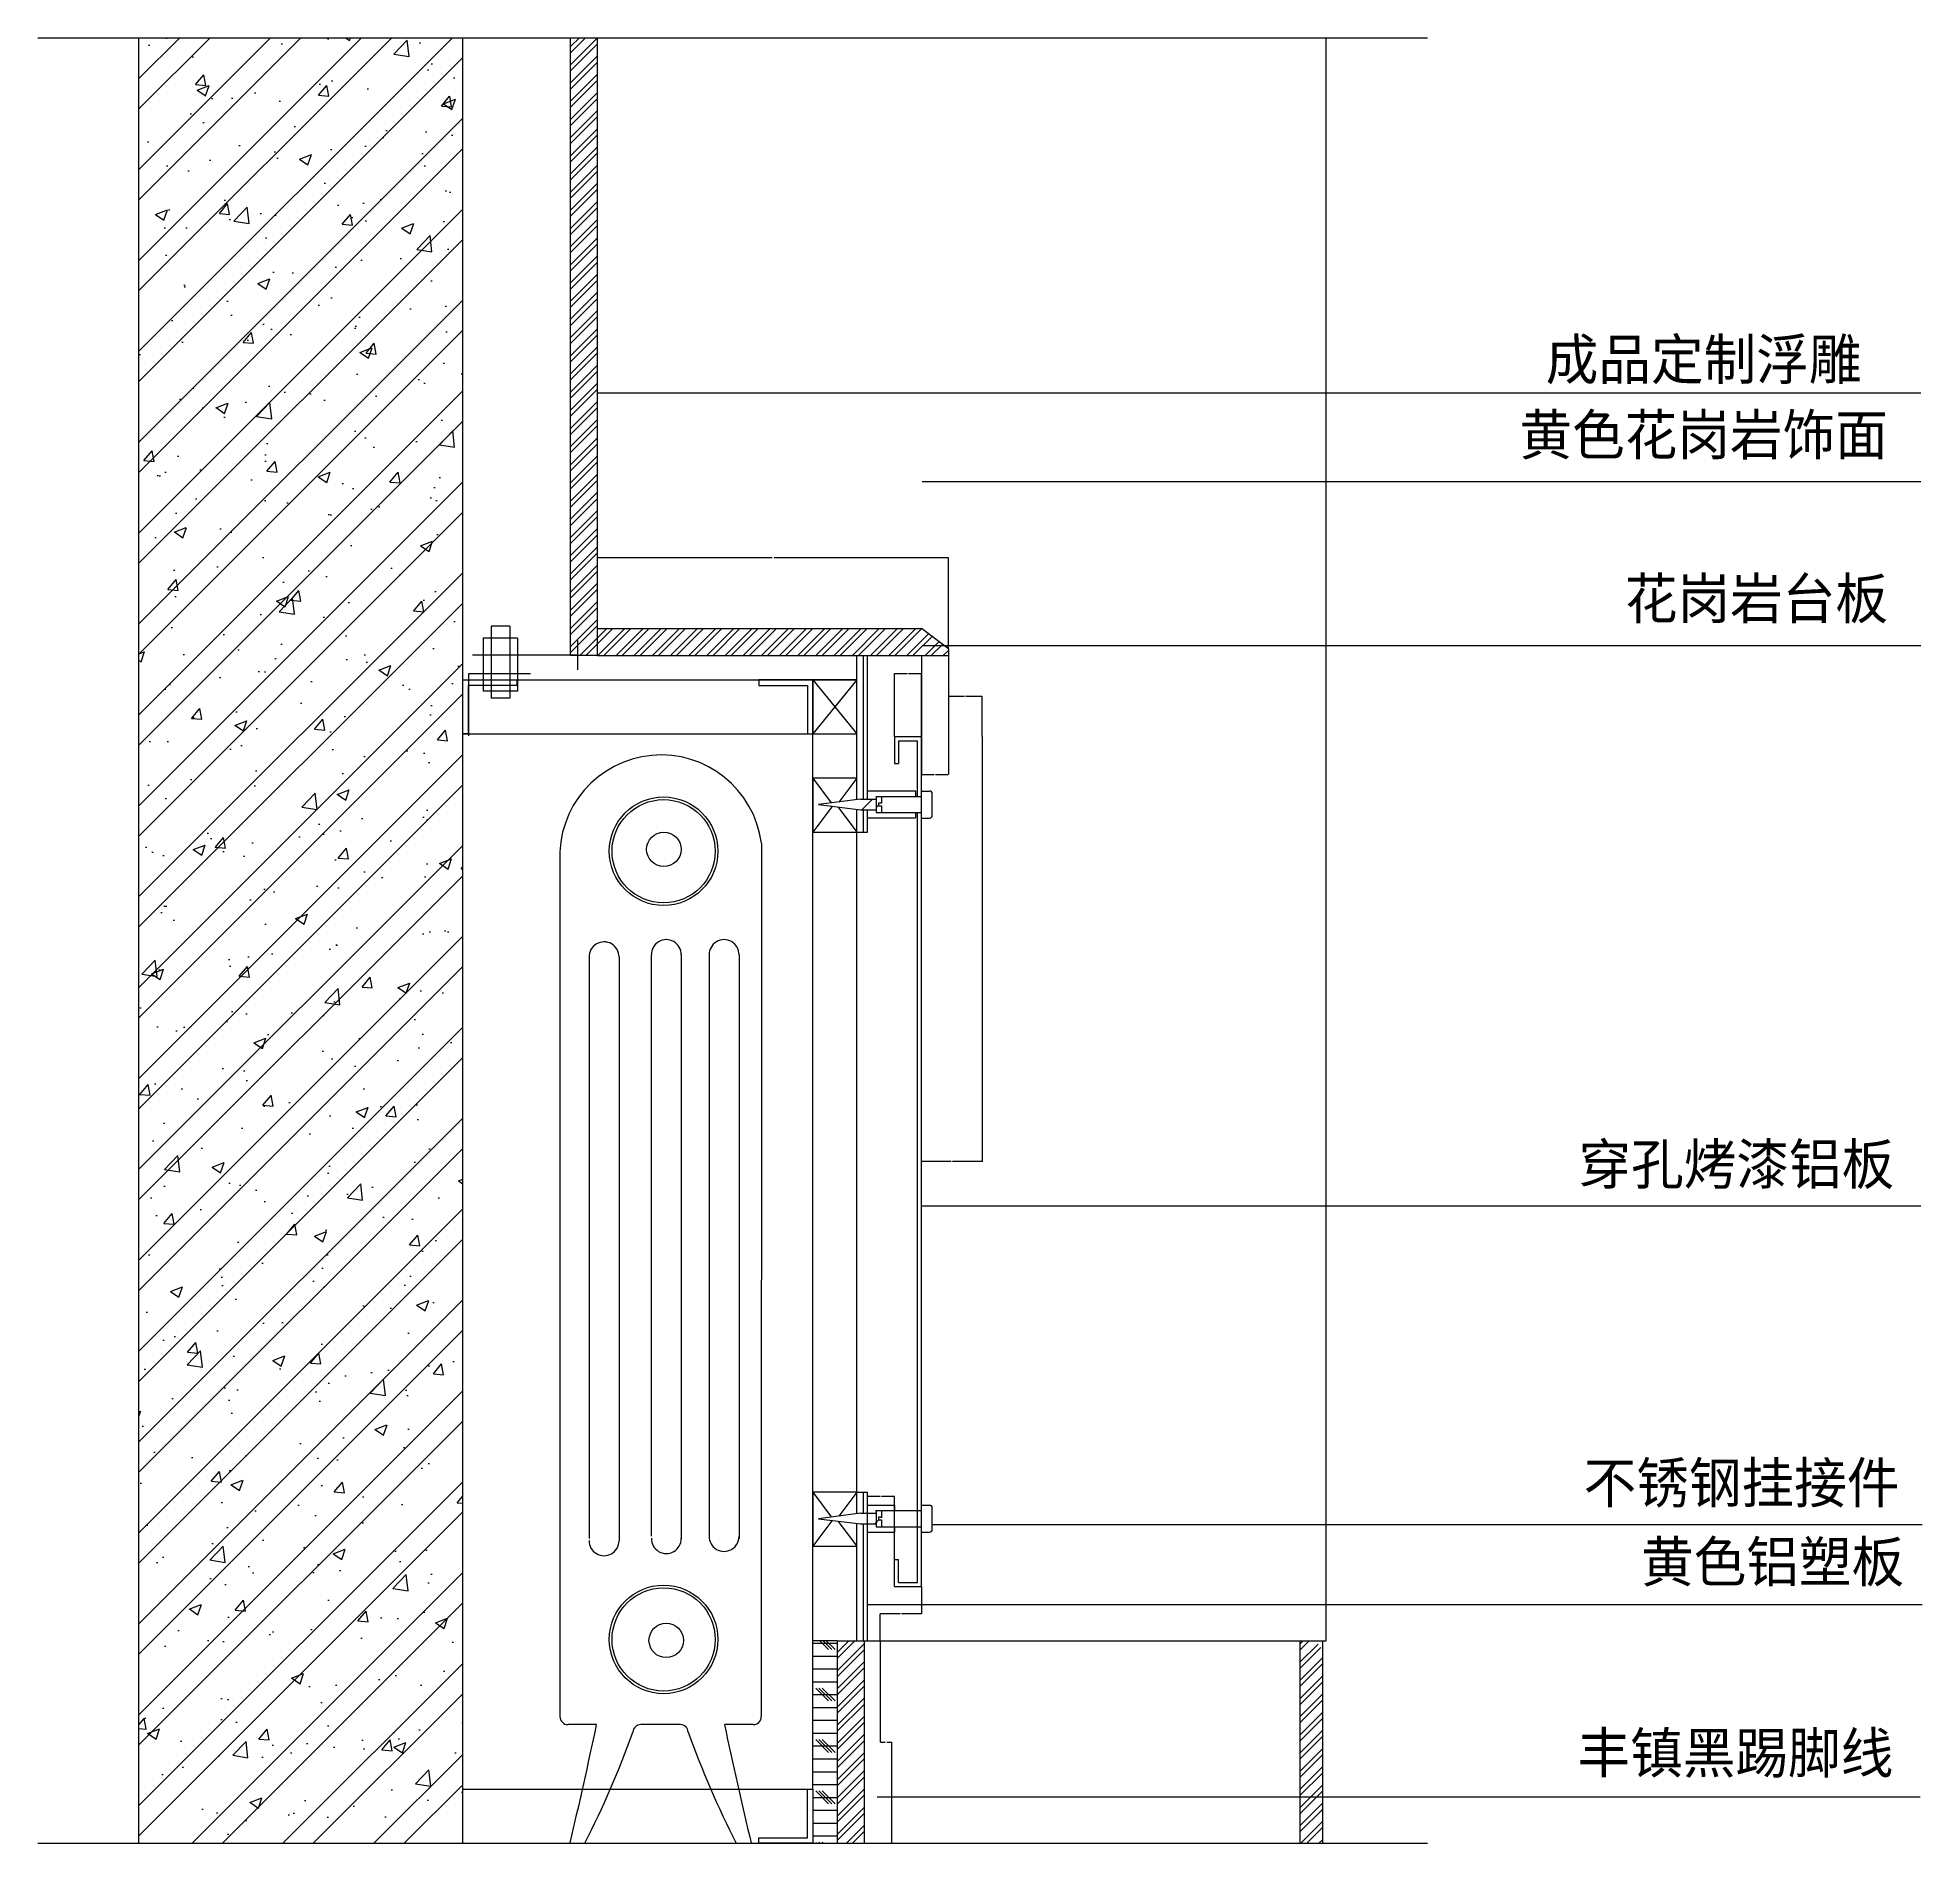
# Model space of a CAD drawing. Header units: metres. Extents: x -147314 to -144521, y -159478 to -156803.
import ezdxf

# ---------------------------------------------------------------- set-up
doc = ezdxf.new("R2010")
doc.units = ezdxf.units.M
for name, color, linetype in [('10', 8, 'Continuous'), ('10地线纹理填充', 8, 'Continuous'), ('15', 2, 'Continuous'), ('17', 1, 'Continuous'), ('3', 2, 'Continuous'), ('5', 3, 'Continuous'), ('6', 1, 'Continuous'), ('7', 7, 'Continuous'), ('窗线', 3, 'Continuous'), ('结构', 3, 'Continuous')]:
    doc.layers.add(name, color=color, linetype=linetype)
doc.dimstyles.get("Standard").update_dxf_attribs({"dimtxt": 2.5, "dimasz": 2.5, "dimexe": 1.25, "dimexo": 0.625, "dimtad": 1, "dimcen": 2.5, "dimazin": 3, "dimtfac": 1, "dimtmove": 0, "dimatfit": 3})

# ---------------------------------------------------------------- blocks, each defined once
blk = doc.blocks.new('40Χ40')
at = {"layer": '6'}
for p, q in [((-10.35, 51.26), (-6.35, 51.26)), ((-10.35, 15.26), (-10.35, 51.26)), ((-6.35, 51.26), (-6.35, 11.26)), ((-46.35, 15.26), (-10.35, 15.26)), ((-46.35, 11.26), (-46.35, 15.26)), ((-6.35, 11.26), (-46.35, 11.26))]:
    blk.add_line(p, q, dxfattribs=at)
blk = doc.blocks.new('_CLOSEDFILLED')
at = {"color": 0, "linetype": 'BYBLOCK'}
blk.add_solid([(-1, 0), (0, 0), (-1, 0)], dxfattribs=at)
blk = doc.blocks.new('*D1')
for p, q in [((-146484.43, -157678.35), (-146484.43, -157573.07)), ((-146484.18, -157573.07), (-146225.93, -157573.07)), ((-146222.93, -157573.07), (-145964.68, -157573.07)), ((-145964.43, -157708.35), (-145964.43, -157573.07))]:
    blk.add_line(p, q)
at = {"layer": 'Defpoints'}
for p in [(-146484.43, -157573.07), (-146484.43, -157678.35), (-145964.43, -157708.35)]:
    blk.add_point(p, dxfattribs=at)
at = {"layer": '7', "xscale": 0.25, "yscale": 0.25, "rotation": 180}
blk.add_blockref('_CLOSEDFILLED', (-146484.43, -157573.07), dxfattribs=at)
at = {"layer": '7', "xscale": 0.25, "yscale": 0.25}
blk.add_blockref('_CLOSEDFILLED', (-145964.43, -157573.07), dxfattribs=at)
at = {"layer": '7', "insert": (-146224.43, -157573.07), "char_height": 1, "attachment_point": 5}
blk.add_mtext('260', dxfattribs=at)
blk = doc.blocks.new('*D2')
for p, q in [((-145914.43, -157838.35), (-145914.43, -158468.09)), ((-145960.43, -158468.09), (-146004.68, -158468.09)), ((-146004.43, -159097.83), (-146004.43, -158468.09)), ((-145914.18, -158468.09), (-145958.43, -158468.09))]:
    blk.add_line(p, q)
at = {"layer": 'Defpoints'}
for p in [(-145914.43, -157838.35), (-145914.43, -158468.09), (-146004.43, -159097.83)]:
    blk.add_point(p, dxfattribs=at)
at = {"layer": '7', "xscale": 0.25, "yscale": 0.25}
blk.add_blockref('_CLOSEDFILLED', (-146004.43, -158468.09), dxfattribs=at)
at = {"layer": '7', "xscale": 0.25, "yscale": 0.25, "rotation": 180}
blk.add_blockref('_CLOSEDFILLED', (-145914.43, -158468.09), dxfattribs=at)
at = {"layer": '7', "insert": (-145959.43, -158468.09), "char_height": 1, "attachment_point": 5}
blk.add_mtext('90', dxfattribs=at)
blk = doc.blocks.new('*D3')
for p, q in [((-146065.48, -159178.54), (-146065.48, -159328.44)), ((-146065.23, -159328.44), (-146058.325, -159328.44)), ((-146055.325, -159328.44), (-146048.42, -159328.44)), ((-146048.17, -159478.35), (-146048.17, -159328.44))]:
    blk.add_line(p, q)
at = {"layer": 'Defpoints'}
for p in [(-146065.48, -159178.54), (-146065.48, -159328.44), (-146048.17, -159478.35)]:
    blk.add_point(p, dxfattribs=at)
at = {"layer": '7', "xscale": 0.25, "yscale": 0.25, "rotation": 180}
blk.add_blockref('_CLOSEDFILLED', (-146065.48, -159328.44), dxfattribs=at)
at = {"layer": '7', "xscale": 0.25, "yscale": 0.25}
blk.add_blockref('_CLOSEDFILLED', (-146048.17, -159328.44), dxfattribs=at)
at = {"layer": '7', "insert": (-146056.825, -159328.44), "char_height": 1, "attachment_point": 5}
blk.add_mtext('150', dxfattribs=at)
blk = doc.blocks.new('*D4')
for p, q in [((-146004.43, -159097.83), (-146004.43, -159138.18)), ((-146035.955, -159138.18), (-146065.73, -159138.18)), ((-146065.48, -159178.54), (-146065.48, -159138.18)), ((-146004.18, -159138.18), (-146033.955, -159138.18))]:
    blk.add_line(p, q)
at = {"layer": 'Defpoints'}
for p in [(-146004.43, -159097.83), (-146004.43, -159138.18), (-146065.48, -159178.54)]:
    blk.add_point(p, dxfattribs=at)
at = {"layer": '7', "xscale": 0.25, "yscale": 0.25}
blk.add_blockref('_CLOSEDFILLED', (-146065.48, -159138.18), dxfattribs=at)
at = {"layer": '7', "xscale": 0.25, "yscale": 0.25, "rotation": 180}
blk.add_blockref('_CLOSEDFILLED', (-146004.43, -159138.18), dxfattribs=at)
at = {"layer": '7', "insert": (-146034.955, -159138.18), "char_height": 1, "attachment_point": 5}
blk.add_mtext('40', dxfattribs=at)
blk = doc.blocks.new('*D5')
for p, q in [((-146044.43, -157838.35), (-146044.43, -157744.64)), ((-146044.18, -157744.64), (-146025.43, -157744.64)), ((-146023.43, -157744.64), (-146004.68, -157744.64)), ((-146004.43, -157838.35), (-146004.43, -157744.64))]:
    blk.add_line(p, q)
at = {"layer": 'Defpoints'}
for p in [(-146044.43, -157744.64), (-146044.43, -157838.35), (-146004.43, -157838.35)]:
    blk.add_point(p, dxfattribs=at)
at = {"layer": '7', "xscale": 0.25, "yscale": 0.25, "rotation": 180}
blk.add_blockref('_CLOSEDFILLED', (-146044.43, -157744.64), dxfattribs=at)
at = {"layer": '7', "xscale": 0.25, "yscale": 0.25}
blk.add_blockref('_CLOSEDFILLED', (-146004.43, -157744.64), dxfattribs=at)
at = {"layer": '7', "insert": (-146024.43, -157744.64), "char_height": 1, "attachment_point": 5}
blk.add_mtext('20', dxfattribs=at)
blk = doc.blocks.new('*D6')
for p, q in [((-146004.43, -157718.35), (-146004.43, -157894.64)), ((-145964.43, -157718.35), (-145964.43, -157894.64)), ((-146004.18, -157894.64), (-145985.43, -157894.64)), ((-145983.43, -157894.64), (-145964.68, -157894.64))]:
    blk.add_line(p, q)
at = {"layer": 'Defpoints'}
for p in [(-146004.43, -157718.35), (-145964.43, -157718.35), (-146004.43, -157894.64)]:
    blk.add_point(p, dxfattribs=at)
at = {"layer": '7', "xscale": 0.25, "yscale": 0.25, "rotation": 180}
blk.add_blockref('_CLOSEDFILLED', (-146004.43, -157894.64), dxfattribs=at)
at = {"layer": '7', "xscale": 0.25, "yscale": 0.25}
blk.add_blockref('_CLOSEDFILLED', (-145964.43, -157894.64), dxfattribs=at)
at = {"layer": '7', "insert": (-145984.43, -157894.64), "char_height": 1, "attachment_point": 5}
blk.add_mtext('20', dxfattribs=at)
blk = doc.blocks.new('*D7')
for p, q in [((-146065.43, -158964.61), (-146084.68, -158964.61)), ((-146084.43, -159097.83), (-146084.43, -158964.61)), ((-146044.18, -158964.61), (-146063.43, -158964.61)), ((-146044.43, -159097.83), (-146044.43, -158964.61))]:
    blk.add_line(p, q)
at = {"layer": 'Defpoints'}
for p in [(-146044.43, -158964.61), (-146084.43, -159097.83), (-146044.43, -159097.83)]:
    blk.add_point(p, dxfattribs=at)
at = {"layer": '7', "xscale": 0.25, "yscale": 0.25}
blk.add_blockref('_CLOSEDFILLED', (-146084.43, -158964.61), dxfattribs=at)
at = {"layer": '7', "xscale": 0.25, "yscale": 0.25, "rotation": 180}
blk.add_blockref('_CLOSEDFILLED', (-146044.43, -158964.61), dxfattribs=at)
at = {"layer": '7', "insert": (-146064.43, -158964.61), "char_height": 1, "attachment_point": 5}
blk.add_mtext('20', dxfattribs=at)
blk = doc.blocks.new('*D8')
for p, q in [((-145964.43, -157718.35), (-145964.43, -157778.35)), ((-145964.18, -157778.35), (-145940.43, -157778.35)), ((-145938.43, -157778.35), (-145914.68, -157778.35)), ((-145914.43, -157838.35), (-145914.43, -157778.35))]:
    blk.add_line(p, q)
at = {"layer": 'Defpoints'}
for p in [(-145964.43, -157718.35), (-145964.43, -157778.35), (-145914.43, -157838.35)]:
    blk.add_point(p, dxfattribs=at)
at = {"layer": '7', "xscale": 0.25, "yscale": 0.25, "rotation": 180}
blk.add_blockref('_CLOSEDFILLED', (-145964.43, -157778.35), dxfattribs=at)
at = {"layer": '7', "xscale": 0.25, "yscale": 0.25}
blk.add_blockref('_CLOSEDFILLED', (-145914.43, -157778.35), dxfattribs=at)
at = {"layer": '7', "insert": (-145939.43, -157778.35), "char_height": 1, "attachment_point": 5}
blk.add_mtext('60', dxfattribs=at)

msp = doc.modelspace()

# ---------------------------------------------------------------- hatches: boundary and pattern name
at = {"layer": '10'}
h = msp.add_hatch(dxfattribs=at)
h.set_pattern_fill('AR-CONC')
h.paths.add_polyline_path([(-147164.43, -159478.35), (-146684.43, -159478.35), (-146684.43, -156802.58), (-147164.43, -156802.58)])
h = msp.add_hatch(dxfattribs=at)
h.set_pattern_fill('ANSI32', scale=10)
h.paths.add_polyline_path([(-146684.43, -156802.58), (-147164.43, -156802.58), (-147164.43, -159478.35), (-146684.43, -159478.35)])
h = msp.add_hatch(dxfattribs=at)
h.set_pattern_fill('ANSI32', scale=2)
h.paths.add_polyline_path([(-146484.43, -156802.58), (-146524.43, -156802.58), (-146524.43, -157717.64), (-146514.03, -157717.64), (-146514.03, -157718.35), (-146484.43, -157718.35)])
h.paths.add_polyline_path([(-145964.43, -157718.35), (-145964.43, -157708.35), (-146004.43, -157678.35), (-146484.43, -157678.35), (-146484.43, -157718.35)])
h = msp.add_hatch(dxfattribs=at)
h.set_pattern_fill('CORK', scale=5)
h.paths.add_polyline_path([(-146165.43, -159398.35), (-146165.43, -159478.35), (-146129.43, -159478.35), (-146129.43, -159178.35), (-146165.43, -159178.35)])
h = msp.add_hatch(dxfattribs=at)
h.set_pattern_fill('ANSI32', scale=2)
h.paths.add_polyline_path([(-146089.43, -159178.35), (-146090.43, -159178.35), (-146129.43, -159178.35), (-146129.43, -159478.35), (-146089.43, -159478.35)])
h = msp.add_hatch(dxfattribs=at)
h.set_pattern_fill('ANSI32', scale=2)
h.paths.add_polyline_path([(-145443.43, -159178.35), (-145443.43, -159478.35), (-145409.43, -159478.35), (-145409.43, -159198.35, 0.41), (-145429.43, -159178.35)])
at = {"layer": '10地线纹理填充'}
h = msp.add_hatch(dxfattribs=at)
h.set_pattern_fill('ANSI31', scale=48)
h.paths.add_polyline_path([(-146094.4, -157946.89), (-146071.59, -157946.89), (-146071.59, -157930.89), (-146094.93, -157930.89), (-146157.01, -157939.06)])
h = msp.add_hatch(dxfattribs=at)
h.set_pattern_fill('ANSI31', scale=4)
h.paths.add_polyline_path([(-146063.59, -157937.04), (-146063.59, -157926.89), (-146071.59, -157926.89), (-146071.59, -157950.89), (-146063.59, -157950.89), (-146063.59, -157940.76), (-146067.97, -157940.76), (-146067.97, -157937.04)])
h = msp.add_hatch(dxfattribs=at)
h.set_pattern_fill('ANSI31', scale=48)
h.paths.add_polyline_path([(-146094.4, -159005.15), (-146071.59, -159005.15), (-146071.59, -158989.15), (-146094.93, -158989.15), (-146157.01, -158997.33)])
h = msp.add_hatch(dxfattribs=at)
h.set_pattern_fill('ANSI31', scale=4)
h.paths.add_polyline_path([(-146063.59, -158995.31), (-146063.59, -158985.15), (-146071.59, -158985.15), (-146071.59, -159009.15), (-146063.59, -159009.15), (-146063.59, -158999.03), (-146067.97, -158999.03), (-146067.97, -158995.31)])

# ---------------------------------------------------------------- linework, layer by layer
at = {"layer": '10'}
for p, q in [((-146684.43, -157754.35), (-146100.43, -157754.35)), ((-146165.43, -159398.35), (-146165.43, -157754.35)), ((-146684.43, -157834.35), (-146100.43, -157834.35)), ((-146241.7, -157996.36), (-146242.07, -159290.56)), ((-146540.25, -158024), (-146540.25, -159290.56)), ((-146497.09, -158165.17), (-146497.09, -159026.49)), ((-146452.74, -158164.55), (-146452.74, -159030.22)), ((-146404.84, -158161.88), (-146404.84, -159023.2)), ((-146360.48, -158161.25), (-146360.48, -159026.93)), ((-146319.17, -158161.88), (-146319.17, -159023.2)), ((-146274.82, -158161.25), (-146274.82, -159026.93)), ((-146100.43, -158989.88), (-146100.43, -158958.15)), ((-146084.43, -159178.35), (-145404.43, -159178.35)), ((-146485.95, -159302.56), (-146528.25, -159302.56)), ((-146362.09, -159302.56), (-146420.24, -159302.56)), ((-146254.07, -159302.56), (-146296.37, -159302.56)), ((-146684.43, -159398.35), (-146169.43, -159398.35))]:
    msp.add_line(p, q, dxfattribs=at)
for centre, radius in [((-146386.65, -158008.19), 80.47), ((-146386.65, -158008.19), 76.47), ((-146386.29, -158005.38), 25.49), ((-146386.65, -159176.24), 80.47), ((-146386.65, -159176.24), 76.47), ((-146382.82, -159177.77), 25.49)]:
    msp.add_circle(centre, radius, dxfattribs=at)
for centre, radius, start, end in [((-146390.48, -158015.48), 150.01, 7.32, 183.26), ((-146382.66, -158161.42), 22.18, 359.58, 181.21), ((-146297, -158161.42), 22.18, 359.58, 181.21), ((-146474.92, -158164.71), 22.18, 359.58, 181.21), ((-146474.92, -159030.06), 22.18, 178.79, 0.42), ((-146382.66, -159026.77), 22.18, 178.79, 0.42), ((-146297, -159023.67), 22.18, 178.79, 0.42), ((-146528.25, -159290.56), 12, 180, 270), ((-152663.73, -158005.26), 6312.53, 346.51, 348.14), ((-147754.41, -158840.37), 1404.37, 332.98, 340.3), ((-146420.24, -159314.56), 12, 90, 175.84), ((-146362.09, -159314.56), 12, 4.16, 90), ((-145027.91, -158840.37), 1404.37, 199.7, 207.02), ((-140118.59, -158005.26), 6312.53, 191.86, 193.49), ((-146253.32, -159291.31), 11.27, 266.18, 3.81)]:
    msp.add_arc(centre, radius, start, end, dxfattribs=at)
at = {"layer": '15'}
for p, q in [((-146484.43, -157678.35), (-146004.43, -157678.35)), ((-145964.43, -157708.35), (-146004.43, -157678.35)), ((-146484.43, -157718.35), (-145964.43, -157718.35)), ((-145964.43, -157708.35), (-145964.43, -157718.35))]:
    msp.add_line(p, q, dxfattribs=at)
at = {"layer": '17'}
for p, q in [((-146100.43, -157931.62), (-146100.43, -157718.35)), ((-146090.43, -157930.89), (-146090.43, -157718.35)), ((-146084.43, -157930.89), (-146084.43, -157718.35)), ((-146100.43, -157754.35), (-146165.43, -157834.35)), ((-146165.43, -157754.35), (-146100.43, -157834.35)), ((-146100.43, -157754.35), (-146165.43, -157754.35)), ((-146165.43, -157754.35), (-146165.43, -157834.35)), ((-146165.43, -157834.35), (-146100.43, -157834.35)), ((-146044.43, -157838.35), (-146044.43, -157878.35)), ((-146044.43, -157838.35), (-146004.43, -157838.35)), ((-146038.43, -157844.35), (-146038.43, -157878.35)), ((-146038.43, -157844.35), (-146010.43, -157844.35)), ((-146010.43, -157926.89), (-146010.43, -157844.35)), ((-146004.43, -159097.83), (-146004.43, -157838.35)), ((-146044.43, -157878.35), (-146038.43, -157878.35)), ((-146094.93, -157930.89), (-146157.01, -157939.06)), ((-146157.01, -157939.06), (-146094.4, -157946.89)), ((-146100.43, -158958.15), (-146100.43, -157946.14)), ((-146094.93, -157930.89), (-146071.59, -157930.89)), ((-146084.53, -157918.89), (-146013.27, -157918.89)), ((-146013.27, -157918.89), (-146013.27, -157926.89)), ((-146004.43, -157919.05), (-145992.43, -157919.05)), ((-145988.43, -157954.98), (-145988.43, -157923.05)), ((-145988.43, -157954.98), (-145988.43, -157923.05)), ((-146094.93, -157946.89), (-146071.59, -157946.89)), ((-146090.43, -157979.89), (-146090.43, -157946.89)), ((-146084.53, -157958.89), (-146013.27, -157958.89)), ((-146084.43, -157979.89), (-146084.43, -157946.89)), ((-146013.27, -157950.89), (-146013.27, -157958.89)), ((-146010.43, -159091.83), (-146010.43, -157950.89)), ((-146004.43, -157958.98), (-145992.43, -157958.98)), ((-146100.43, -157979.89), (-146084.43, -157979.89)), ((-146100.43, -158958.15), (-146084.43, -158958.15)), ((-146100.43, -158989.88), (-146100.43, -158964.4)), ((-146090.43, -158989.15), (-146090.43, -158958.15)), ((-146090.43, -158989.15), (-146090.43, -158965.15)), ((-146084.53, -158977.15), (-146044.43, -158977.15)), ((-146084.43, -158989.15), (-146084.43, -158958.15)), ((-146084.43, -158989.15), (-146084.43, -158965.15)), ((-146044.43, -158977.15), (-146044.43, -158985.15)), ((-146004.43, -158977.31), (-145992.43, -158977.31)), ((-146094.93, -158989.15), (-146157.01, -158997.33)), ((-146157.01, -158997.33), (-146094.4, -159005.15)), ((-146100.43, -159178.35), (-146100.43, -159004.4)), ((-146094.93, -158989.15), (-146071.59, -158989.15)), ((-146094.93, -159005.15), (-146071.59, -159005.15)), ((-146090.43, -159178.35), (-146090.43, -159005.15)), ((-146084.43, -159178.35), (-146084.43, -159005.15)), ((-145988.43, -159013.24), (-145988.43, -158981.31)), ((-145988.43, -159013.24), (-145988.43, -158981.31)), ((-146084.53, -159017.15), (-146044.43, -159017.15)), ((-146044.43, -159009.15), (-146044.43, -159017.15)), ((-146010.43, -159091.83), (-146010.43, -159009.15)), ((-146004.43, -159017.24), (-145992.43, -159017.24)), ((-146100.43, -159098.67), (-146100.43, -159038.15)), ((-146044.43, -159057.83), (-146038.43, -159057.83)), ((-146044.43, -159097.83), (-146044.43, -159057.83)), ((-146038.43, -159091.83), (-146038.43, -159057.83)), ((-146038.43, -159091.83), (-146010.43, -159091.83)), ((-146044.43, -159097.83), (-146004.43, -159097.83)), ((-146165.43, -159398.35), (-146165.43, -159178.35)), ((-146129.43, -159178.35), (-146165.43, -159178.35)), ((-146129.43, -159178.35), (-146089.43, -159178.35)), ((-146129.43, -159178.35), (-146129.43, -159478.35)), ((-146090.43, -159178.35), (-146084.43, -159178.35)), ((-146089.43, -159178.35), (-146089.43, -159478.35)), ((-145443.43, -159178.35), (-145409.43, -159178.35))]:
    msp.add_line(p, q, dxfattribs=at)
for points in [[(-146100.43, -157931.94), (-146100.43, -157899.89), (-146165.43, -157899.89), (-146165.43, -157979.89), (-146100.43, -157979.89), (-146100.43, -157946.46)], [(-146100.43, -158990.2), (-146100.43, -158958.15), (-146165.43, -158958.15), (-146165.43, -159038.15), (-146100.43, -159038.15), (-146100.43, -159004.72)]]:
    msp.add_lwpolyline(points, dxfattribs=at)
for centre, start, end in [((-145992.43, -157923.05), 0, 90), ((-145992.43, -157923.05), 0, 90), ((-145992.43, -157954.98), 270, 0), ((-145992.43, -157954.98), 270, 0), ((-145992.43, -158981.31), 0, 90), ((-145992.43, -158981.31), 0, 90), ((-145992.43, -159013.24), 270, 0), ((-145992.43, -159013.24), 270, 0)]:
    msp.add_arc(centre, 4, start, end, dxfattribs=at)
at = {"layer": '3'}
for p, q in [((-147164.43, -159478.35), (-147164.43, -156802.58)), ((-146684.43, -159478.35), (-146684.43, -156802.58)), ((-147314.43, -159478.35), (-145254.43, -159478.35))]:
    msp.add_line(p, q, dxfattribs=at)
at = {"layer": '5'}
for p, q in [((-146524.43, -157718.35), (-146524.43, -156802.58)), ((-146484.43, -157718.35), (-146484.43, -156802.58)), ((-145404.43, -159178.35), (-145404.43, -156802.58)), ((-146484.43, -157718.35), (-146524.43, -157718.35)), ((-146484.43, -157718.35), (-145964.43, -157718.35)), ((-145409.43, -159478.35), (-145409.43, -159178.35))]:
    msp.add_line(p, q, dxfattribs=at)
at = {"layer": '6'}
for p, q in [((-147314.43, -156802.58), (-145254.43, -156802.58)), ((-146165.43, -157899.89), (-146138.16, -157936.25)), ((-146100.43, -157899.89), (-146127.1, -157935.45)), ((-146137.36, -157942.46), (-146165.43, -157979.89)), ((-146128.1, -157943), (-146100.43, -157979.89)), ((-146071.59, -157926.89), (-146013.27, -157926.89)), ((-146071.59, -157926.89), (-146004.63, -157926.89)), ((-146070.93, -157926.89), (-146004.43, -157926.89)), ((-146071.59, -157950.89), (-146013.27, -157950.89)), ((-146070.93, -157950.89), (-146004.43, -157950.89)), ((-146070.93, -157950.89), (-146004.43, -157950.89)), ((-146165.43, -158958.15), (-146138.16, -158994.51)), ((-146100.43, -158958.15), (-146127.1, -158993.71)), ((-146137.36, -159000.73), (-146165.43, -159038.15)), ((-146128.1, -159001.26), (-146100.43, -159038.15)), ((-146071.59, -158985.15), (-146044.43, -158985.15)), ((-146071.59, -158985.25), (-146004.63, -158985.15)), ((-146070.93, -158985.15), (-146004.43, -158985.15)), ((-146071.59, -159009.15), (-146044.43, -159009.15)), ((-146070.93, -159009.15), (-146004.43, -159009.15)), ((-146070.93, -159009.15), (-146004.43, -159009.15)), ((-145443.43, -159178.35), (-145443.43, -159478.35))]:
    msp.add_line(p, q, dxfattribs=at)
at = {"layer": '7'}
msp.add_line((-146044.43, -157838.35), (-146044.43, -157768.14), dxfattribs=at)
at = {"layer": '窗线'}
for p, q in [((-146654.2, -157692.34), (-146654.2, -157770.78)), ((-146603.46, -157692.34), (-146654.2, -157692.34)), ((-146642.07, -157674.7), (-146642.07, -157781.49)), ((-146614.49, -157674.7), (-146642.07, -157674.7)), ((-146614.49, -157674.7), (-146614.49, -157781.49)), ((-146603.46, -157692.34), (-146603.46, -157770.78)), ((-146603.46, -157770.78), (-146654.2, -157770.78)), ((-146614.49, -157781.49), (-146642.07, -157781.49))]:
    msp.add_line(p, q, dxfattribs=at)
for points in [[(-146513.79, -157717.64), (-146670.03, -157717.64)], [(-146514.03, -157739.33), (-146514.03, -157695.86)], [(-146583.89, -157745.39), (-146675.85, -157745.39), (-146675.85, -157837.32)]]:
    msp.add_lwpolyline(points, dxfattribs=at)
at = {"layer": '结构'}
for p, q in [((-146071.59, -157926.89), (-146071.59, -157937.04)), ((-146071.59, -157926.89), (-146071.59, -157950.89)), ((-146063.59, -157937.04), (-146067.97, -157937.04)), ((-146067.97, -157937.04), (-146067.97, -157940.76)), ((-146067.97, -157940.76), (-146063.59, -157940.76)), ((-146063.59, -157926.89), (-146063.59, -157937.04)), ((-146063.59, -157940.76), (-146063.59, -157950.89)), ((-146074.93, -157958.89), (-146074.93, -157958.89)), ((-146071.59, -158985.15), (-146071.59, -158995.31)), ((-146071.59, -158985.15), (-146071.59, -159009.15)), ((-146063.59, -158995.31), (-146067.97, -158995.31)), ((-146067.97, -158995.31), (-146067.97, -158999.03)), ((-146067.97, -158999.03), (-146063.59, -158999.03)), ((-146063.59, -158985.15), (-146063.59, -158995.31)), ((-146063.59, -158999.03), (-146063.59, -159009.15)), ((-146074.93, -159017.15), (-146074.93, -159017.15))]:
    msp.add_line(p, q, dxfattribs=at)

# ---------------------------------------------------------------- block references
at = {"layer": '7', "yscale": 2, "zscale": 2, "rotation": 180}
for p, xscale in [((-146697.13, -157731.83), 2), ((-146152.73, -157731.83), -2)]:
    msp.add_blockref('40Χ40', p, dxfattribs=dict(at, xscale=xscale))
at = {"layer": '7', "xscale": 2, "yscale": 2, "zscale": 2}
msp.add_blockref('40Χ40', (-146152.73, -159500.88), dxfattribs=at)

# ---------------------------------------------------------------- texts
at = {"layer": '7'}
msp.add_text('成品定制浮雕', height=60, dxfattribs=at).set_placement((-145079.09, -157309.33))
at = {"layer": '7', "char_height": 60, "attachment_point": 1}
for s, insert in [('黄色花岗岩饰面', (-145118.03, -157361.01)), ('花岗岩台板', (-144961.81, -157603.75)), ('穿孔烤漆铝板', (-145030.53, -158442)), ('不锈钢挂接件', (-145022.83, -158914.15)), ('黄色铝塑板', (-144937.82, -159031.09)), ('丰镇黑踢脚线', (-145031.87, -159314.41))]:
    msp.add_mtext(s, dxfattribs=dict(at, insert=insert))

# ---------------------------------------------------------------- dimensions: what is measured, and where the dimension line sits
at = {"layer": '7'}
for base, p1, p2, text, picture, middle in [((-146484.43, -157573.07), (-146484.43, -157678.35), (-145964.43, -157708.35), '260', '*D1', (-146224.43, -157573.07)), ((-146004.43, -157894.64), (-146004.43, -157718.35), (-145964.43, -157718.35), '20', '*D6', (-145984.43, -157894.64)), ((-145964.43, -157778.35), (-145964.43, -157718.35), (-145914.43, -157838.35), '60', '*D8', (-145939.43, -157778.35)), ((-146044.43, -157744.64), (-146044.43, -157838.35), (-146004.43, -157838.35), '20', '*D5', (-146024.43, -157744.64)), ((-146044.43, -158964.61), (-146044.43, -159097.83), (-146084.43, -159097.83), '20', '*D7', (-146064.43, -158964.61)), ((-146004.43, -159138.18), (-146004.43, -159097.83), (-146065.48, -159178.54), '40', '*D4', (-146034.955, -159138.18)), ((-146065.48, -159328.44), (-146065.48, -159178.54), (-146048.17, -159478.35), '150', '*D3', (-146056.825, -159328.44))]:
    dim = msp.add_linear_dim(base=base, p1=p1, p2=p2, text=text, dimstyle='Standard', dxfattribs=at)
    dim.commit()
    dim.dimension.update_dxf_attribs({"geometry": picture, "text_midpoint": middle})
dim = msp.add_linear_dim(base=(-145914.43, -158468.09), p1=(-145914.43, -157838.35), p2=(-146004.43, -159097.83), dimstyle='Standard', dxfattribs=at)
dim.commit()
dim.dimension.update_dxf_attribs({"geometry": '*D2', "text_midpoint": (-145959.43, -158468.09)})

# ---------------------------------------------------------------- leaders
for points in [[(-146484.43, -157329.07), (-144523.32, -157329.07)], [(-146003.53, -157460.44), (-144523.32, -157460.44)], [(-146003.53, -157703.18), (-144523.32, -157703.18)], [(-146004.43, -158533.52), (-144523.32, -158533.52)], [(-145988.43, -159005.74), (-144520.89, -159005.74)], [(-146084.43, -159124.4), (-144520.89, -159124.4)], [(-146069.94, -159409.61), (-144523.85, -159409.61)]]:
    msp.add_leader(points, dimstyle='Standard', dxfattribs=at)

doc.saveas('drawing.dxf')
